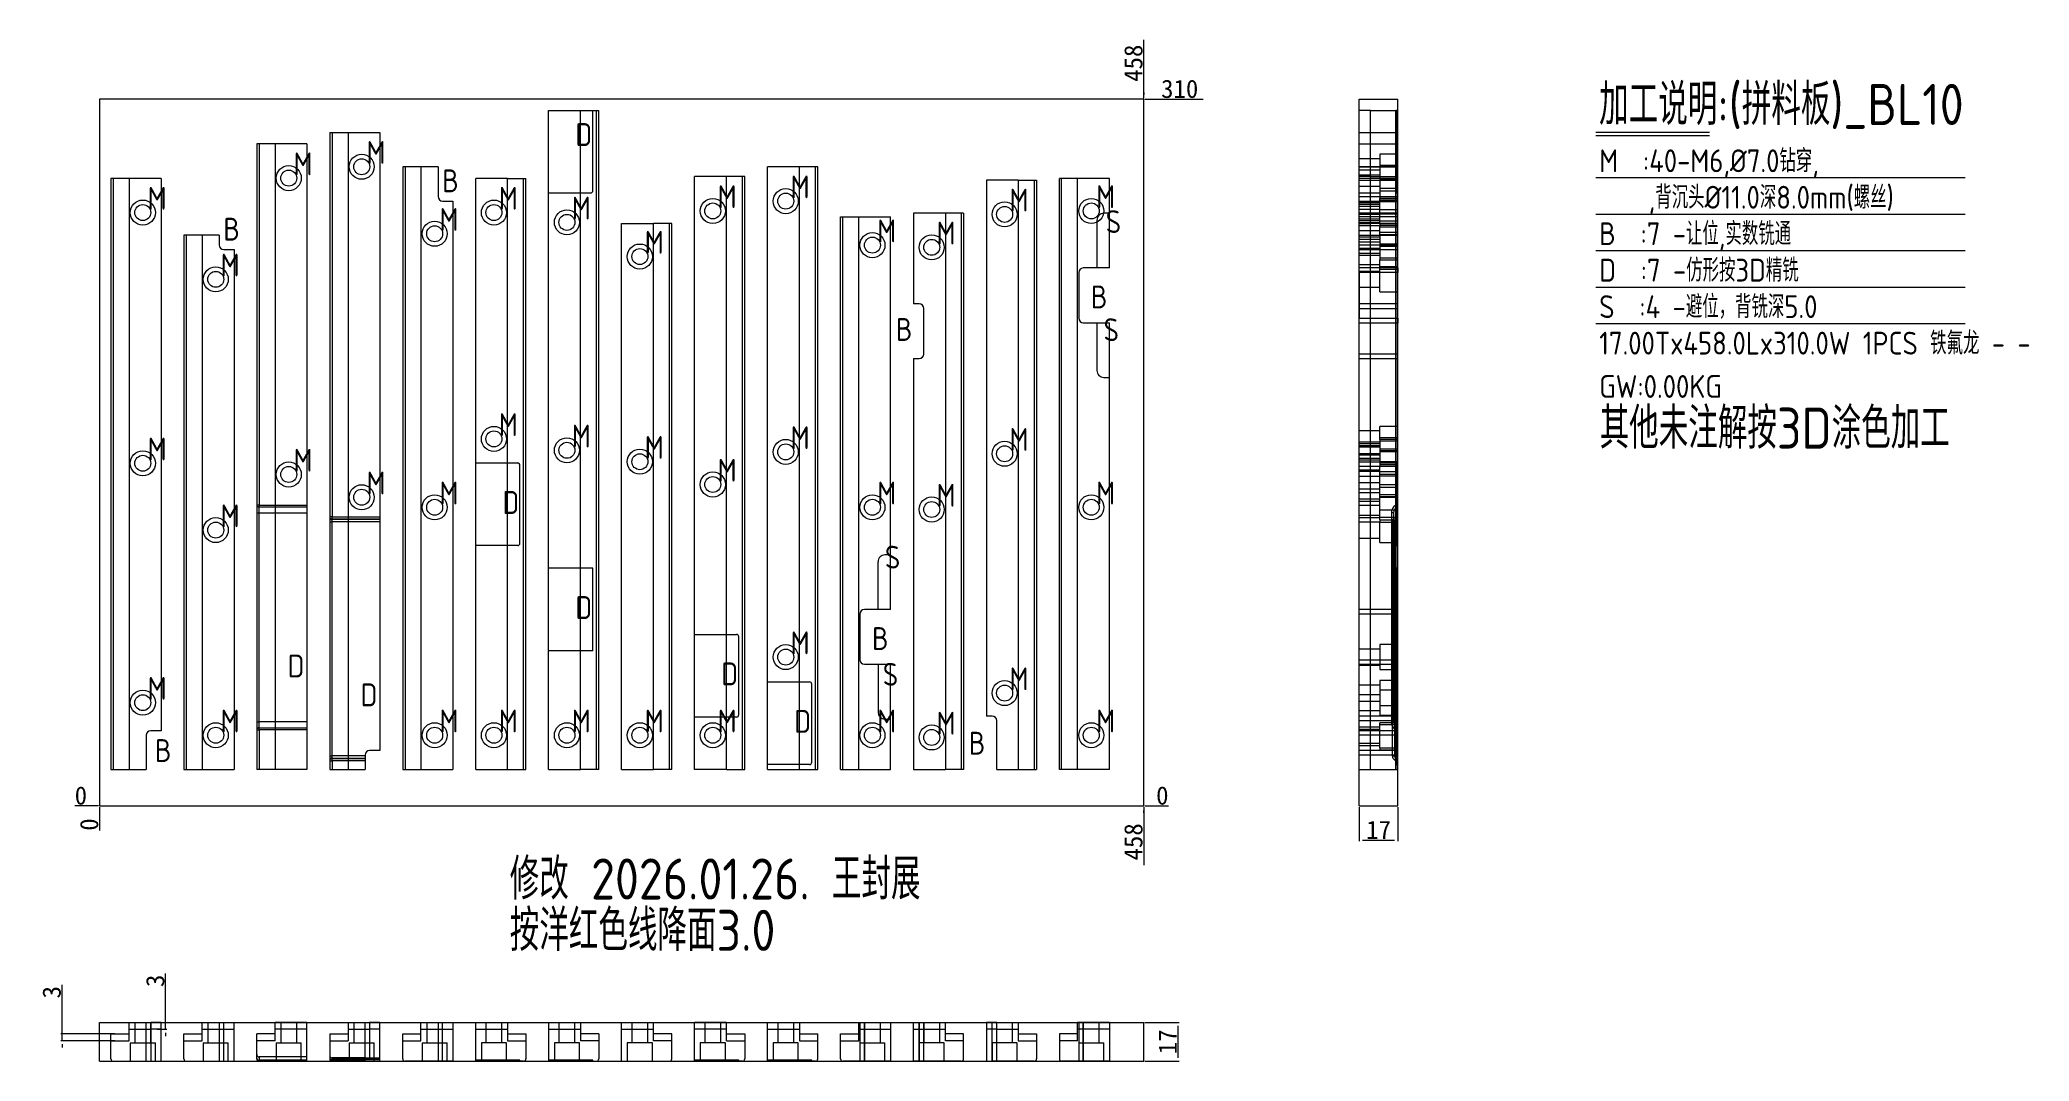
# Model space of a CAD drawing. Header units: millimetres. Extents: x 26394 to 27266, y 60581 to 61029.
import ezdxf

# ---------------------------------------------------------------- set-up
doc = ezdxf.new("R2010")
doc.units = ezdxf.units.MM
doc.linetypes.add('CENTER', pattern=[0])
doc.linetypes.add('DASHED', pattern=[0])
doc.layers.add('152', color=7, linetype='Continuous', true_color=0xffffff)
doc.layers.add('dim', color=4, linetype='Continuous')
doc.layers.add('PUNCH', color=2, linetype='Continuous')
doc.layers.add('dim_temp', color=161, linetype='Continuous', lineweight=9)
doc.styles.add('_PUG_ERP', font='txt')
doc.styles.add('gbenor', font='gbenor.shx', dxfattribs={"bigfont": 'gbcbig'})
doc.dimstyles.new('_PUG_ERP', dxfattribs={"dimtxt": 8, "dimasz": 1.5, "dimexe": 0.5, "dimexo": 0.5, "dimgap": 0.5, "dimtad": 1, "dimtxsty": '_PUG_ERP', "dimblk": 'CLOSEDBLANK', "dimcen": 0, "dimclrd": 4, "dimclre": 4, "dimclrt": 3, "dimazin": 3, "dimtfac": 1, "dimtmove": 0, "dimatfit": 3, "dimldrblk": 'CLOSEDBLANK', "dimlwd": 9, "dimlwe": 9})

msp = doc.modelspace()

# ---------------------------------------------------------------- texts
at = {"layer": 'dim', "color": 4, "lineweight": 18, "style": 'gbenor'}
for s, height, p in [('加工说明:(拼料板)_BL10', 18, (27077.683, 60991.395)), ('D', 10, (26628.671, 60982.187)), ('M', 10, (26537.074, 60974.331)), ('M', 10, (26505.074, 60969.331)), ('M  :40-M6,%%c7.0钻穿,', 10, (27077.72, 60970.681)), ('B', 10, (26570.253, 60961.896)), ('M', 10, (26723.074, 60959.231)), ('M', 10, (26441.074, 60954.231)), ('M', 10, (26595.074, 60954.231)), ('M', 10, (26627.074, 60949.931)), ('M', 10, (26691.074, 60954.931)), ('M', 10, (26819.074, 60953.431)), ('M', 10, (26857.074, 60954.931)), ('    ,背沉头%%c11.0深8.0mm(螺丝)', 10, (27077.72, 60954.681)), ('B', 10, (26474.253, 60940.676)), ('M', 10, (26569.074, 60944.931)), ('M', 10, (26761.074, 60939.931)), ('M', 10, (26787.074, 60938.97)), ('S', 10, (26861.271, 60944.017)), ('B  :7 -让位,实数铣通', 10, (27077.72, 60938.681)), ('M', 10, (26659.074, 60934.931)), ('M', 10, (26473.074, 60924.931)), ('D  :7 -仿形按3D精铣', 10, (27077.72, 60922.681)), ('B', 10, (26854.753, 60910.957)), ('S  :4 -避位，背铣深5.0', 10, (27077.72, 60906.681)), ('B', 10, (26769.219, 60896.696)), ('S', 10, (26860.33, 60896.578)), ('17.00Tx458.0Lx310.0W 1PCS 铁氟龙 - - ', 10, (27077.72, 60890.681)), ('GW:0.00KG ', 10, (27077.72, 60871.681)), ('M', 10, (26595.074, 60854.931)), ('M', 10, (26441.074, 60844.231)), ('M', 10, (26627.074, 60849.931)), ('M', 10, (26659.074, 60844.931)), ('M', 10, (26723.074, 60849.231)), ('M', 10, (26819.074, 60848.431)), ('M', 10, (26505.074, 60839.331)), ('M', 10, (26691.074, 60834.931)), ('M', 10, (26537.074, 60829.331)), ('M', 10, (26569.074, 60824.931)), ('M', 10, (26761.074, 60824.931)), ('M', 10, (26857.074, 60824.931)), ('D', 10, (26596.671, 60820.796)), ('M', 10, (26787.074, 60823.97)), ('M', 10, (26473.074, 60814.931)), ('S', 10, (26764.44, 60796.82)), ('D', 10, (26628.671, 60774.696)), ('M', 10, (26723.074, 60759.231)), ('B', 10, (26758.753, 60761.096)), ('D', 10, (26502.464, 60749.053)), ('M', 10, (26441.074, 60739.231)), ('D', 10, (26692.671, 60745.596)), ('S', 10, (26763.507, 60745.416)), ('M', 10, (26819.074, 60743.431)), ('D', 10, (26534.464, 60736.392)), ('M', 10, (26473.074, 60724.931)), ('M', 10, (26569.074, 60724.931)), ('M', 10, (26595.074, 60724.931)), ('M', 10, (26627.074, 60724.931)), ('M', 10, (26659.074, 60724.931)), ('M', 10, (26691.074, 60724.931)), ('D', 10, (26724.671, 60724.757)), ('M', 10, (26761.074, 60724.931)), ('M', 10, (26787.074, 60723.97)), ('M', 10, (26857.074, 60724.931)), ('B', 10, (26444.235, 60711.966)), ('B', 10, (26801.219, 60715.186))]:
    msp.add_text(s, height=height, dxfattribs=at).set_placement(p)
at = {"layer": 'dim', "color": 21, "lineweight": 18, "style": 'gbenor'}
msp.add_text('其他未注解按3D涂色加工', height=18, dxfattribs=at).set_placement((27077.888, 60849.395))
at = {"layer": 'dim', "color": 6, "lineweight": 18, "style": 'gbenor'}
for s, p in [('修改 2026.01.26. 王封展', (26599.866, 60651.623)), ('按洋红色线降面3.0', (26599.866, 60629.095))]:
    msp.add_text(s, height=18, dxfattribs=at).set_placement(p)

# ---------------------------------------------------------------- blocks, each defined once
blk = doc.blocks.new('*D1266')
at = {"layer": 'Defpoints', "color": 0}
for p in [(26877.94, 60597.68), (26877.94, 60580.68), (26892.94, 60580.68)]:
    blk.add_point(p, dxfattribs=at)
at = {"layer": 'dim_temp', "color": 4, "lineweight": 9}
for p, q in [((26878.44, 60597.68), (26893.44, 60597.68)), ((26892.94, 60596.18), (26892.94, 60582.18)), ((26878.44, 60580.68), (26893.44, 60580.68))]:
    blk.add_line(p, q, dxfattribs=at)
at = {"layer": 'dim_temp', "color": 3, "lineweight": 18, "insert": (26888.44, 60589.18), "char_height": 8, "attachment_point": 5, "rotation": 90, "style": '_PUG_ERP'}
blk.add_mtext('17', dxfattribs=at)
blk = doc.blocks.new('_ClosedBlank')
blk = doc.blocks.new('*D1267')
at = {"layer": 'Defpoints', "color": 0}
for p in [(26972.44, 60692.69), (26989.44, 60692.69), (26989.44, 60677.69)]:
    blk.add_point(p, dxfattribs=at)
at = {"layer": 'dim_temp', "color": 4, "lineweight": 9}
for p, q in [((26972.44, 60692.19), (26972.44, 60677.19)), ((26989.44, 60692.19), (26989.44, 60677.19)), ((26973.94, 60677.69), (26987.94, 60677.69))]:
    blk.add_line(p, q, dxfattribs=at)
at = {"layer": 'dim_temp', "color": 3, "lineweight": 18, "insert": (26980.94, 60682.19), "char_height": 8, "attachment_point": 5, "style": '_PUG_ERP'}
blk.add_mtext('17', dxfattribs=at)
blk = doc.blocks.new('*D1268')
at = {"layer": 'Defpoints', "color": 0}
for p in [(26419.94, 60692.69), (26877.94, 60692.69), (26882.94, 60692.69)]:
    blk.add_point(p, dxfattribs=at)
at = {"layer": 'dim_temp', "color": 4, "lineweight": 9}
blk.add_line((26878.44, 60692.69), (26888.77, 60692.69), dxfattribs=at)
at = {"layer": 'dim_temp', "color": 3, "lineweight": 18, "insert": (26886.1, 60697.19), "char_height": 8, "attachment_point": 5, "style": '_PUG_ERP'}
blk.add_mtext('0', dxfattribs=at)
blk = doc.blocks.new('*D1269')
at = {"layer": 'Defpoints', "color": 0}
for p in [(26877.94, 61002.69), (26882.94, 61002.69), (26419.94, 60692.69)]:
    blk.add_point(p, dxfattribs=at)
at = {"layer": 'dim_temp', "color": 4, "lineweight": 9}
blk.add_line((26878.44, 61002.69), (26904.01, 61002.69), dxfattribs=at)
at = {"layer": 'dim_temp', "color": 3, "lineweight": 18, "insert": (26893.72, 61007.19), "char_height": 8, "attachment_point": 5, "style": '_PUG_ERP'}
blk.add_mtext('310', dxfattribs=at)
blk = doc.blocks.new('*D1270')
at = {"layer": 'Defpoints', "color": 0}
for p in [(26414.94, 60692.69), (26419.94, 60692.69), (26419.94, 60692.69)]:
    blk.add_point(p, dxfattribs=at)
at = {"layer": 'dim_temp', "color": 4, "lineweight": 9}
blk.add_line((26419.44, 60692.69), (26409.1, 60692.69), dxfattribs=at)
at = {"layer": 'dim_temp', "color": 3, "lineweight": 18, "insert": (26411.77, 60697.19), "char_height": 8, "attachment_point": 5, "style": '_PUG_ERP'}
blk.add_mtext('0', dxfattribs=at)
blk = doc.blocks.new('*D1271')
at = {"layer": 'Defpoints', "color": 0}
for p in [(26419.94, 60692.69), (26877.94, 60692.69), (26877.94, 60687.69)]:
    blk.add_point(p, dxfattribs=at)
at = {"layer": 'dim_temp', "color": 4, "lineweight": 9}
for p, q in [((26877.94, 60692.19), (26877.94, 60689.69)), ((26877.94, 60689.69), (26877.94, 60690.69)), ((26877.94, 60690.69), (26877.94, 60666.62))]:
    blk.add_line(p, q, dxfattribs=at)
at = {"layer": 'dim_temp', "color": 3, "lineweight": 18, "insert": (26873.44, 60676.91), "char_height": 8, "attachment_point": 5, "rotation": 90, "style": '_PUG_ERP'}
blk.add_mtext('458', dxfattribs=at)
blk = doc.blocks.new('*D1272')
at = {"layer": 'Defpoints', "color": 0}
for p in [(26419.94, 60692.69), (26419.94, 60692.69), (26419.94, 60687.69)]:
    blk.add_point(p, dxfattribs=at)
at = {"layer": 'dim_temp', "color": 4, "lineweight": 9}
blk.add_line((26419.94, 60692.19), (26419.94, 60681.86), dxfattribs=at)
at = {"layer": 'dim_temp', "color": 3, "lineweight": 18, "insert": (26415.44, 60684.52), "char_height": 8, "attachment_point": 5, "rotation": 90, "style": '_PUG_ERP'}
blk.add_mtext('0', dxfattribs=at)
blk = doc.blocks.new('*D1273')
at = {"layer": 'Defpoints', "color": 0}
for p in [(26877.94, 61007.69), (26877.94, 61002.69), (26419.94, 60692.69)]:
    blk.add_point(p, dxfattribs=at)
at = {"layer": 'dim_temp', "color": 4, "lineweight": 9}
for p, q in [((26877.94, 61004.69), (26877.94, 61028.76)), ((26877.94, 61003.19), (26877.94, 61005.69)), ((26877.94, 61005.69), (26877.94, 61004.69))]:
    blk.add_line(p, q, dxfattribs=at)
at = {"layer": 'dim_temp', "color": 3, "lineweight": 18, "insert": (26873.44, 61018.48), "char_height": 8, "attachment_point": 5, "rotation": 90, "style": '_PUG_ERP'}
blk.add_mtext('458', dxfattribs=at)
blk = doc.blocks.new('*D1274')
at = {"layer": 'Defpoints', "color": 0}
for p in [(26444.68, 60597.68), (26444.68, 60594.68), (26448.92, 60597.68)]:
    blk.add_point(p, dxfattribs=at)
at = {"layer": 'dim_temp', "color": 4, "lineweight": 9}
for p, q in [((26448.92, 60597.68), (26448.92, 60619.12)), ((26448.92, 60599.18), (26448.92, 60600.68)), ((26445.18, 60597.68), (26449.42, 60597.68)), ((26445.18, 60594.68), (26449.42, 60594.68)), ((26448.92, 60594.68), (26448.92, 60597.68)), ((26448.92, 60593.18), (26448.92, 60591.68))]:
    blk.add_line(p, q, dxfattribs=at)
at = {"layer": 'dim_temp', "color": 3, "lineweight": 18, "insert": (26444.42, 60615.95), "char_height": 8, "attachment_point": 5, "rotation": 90, "style": '_PUG_ERP'}
blk.add_mtext('3', dxfattribs=at)
blk = doc.blocks.new('*D1275')
at = {"layer": 'Defpoints', "color": 0}
for p in [(26403.5, 60592.68), (26427.12, 60592.68), (26427.12, 60589.68)]:
    blk.add_point(p, dxfattribs=at)
at = {"layer": 'dim_temp', "color": 4, "lineweight": 9}
for p, q in [((26403.5, 60592.68), (26403.5, 60614.12)), ((26426.62, 60592.68), (26403, 60592.68)), ((26403.5, 60594.18), (26403.5, 60595.68)), ((26403.5, 60589.68), (26403.5, 60592.68)), ((26426.62, 60589.68), (26403, 60589.68)), ((26403.5, 60588.18), (26403.5, 60586.68))]:
    blk.add_line(p, q, dxfattribs=at)
at = {"layer": 'dim_temp', "color": 3, "lineweight": 18, "insert": (26399, 60610.95), "char_height": 8, "attachment_point": 5, "rotation": 90, "style": '_PUG_ERP'}
blk.add_mtext('3', dxfattribs=at)

# ---------------------------------------------------------------- dimensions: what is measured, and where the dimension line sits
at = {"layer": 'dim_temp', "lineweight": 18}
for feature_location, offset, dtype, origin, picture, middle in [((26877.938, 61002.691), (0, 5), 1, (26419.938, 60692.691), '*D1273', (26873.438, 61018.476)), ((26877.938, 61002.691), (5, 0), 0, (26419.938, 60692.691), '*D1269', (26893.724, 61007.191)), ((26419.93830064, 60692.690720049), (-5, 0), 0, (26419.93830064, 60692.690720049), '*D1270', (26411.771633974, 60697.190720049)), ((26877.93830164, 60692.690720049), (5, 0), 0, (26419.93830064, 60692.690720049), '*D1268', (26886.104968307, 60697.190720049)), ((26419.93830064, 60692.690720049), (0, -5), 1, (26419.93830064, 60692.690720049), '*D1272', (26415.43830064, 60684.524053383)), ((26877.938, 60692.691), (0, -5), 1, (26419.938, 60692.691), '*D1271', (26873.438, 60676.905))]:
    dim = msp.add_ordinate_dim(feature_location=feature_location, offset=offset, dtype=dtype, origin=origin, dimstyle='_PUG_ERP', dxfattribs=at)
    dim.commit()
    dim.dimension.update_dxf_attribs({"geometry": picture, "text_midpoint": middle})
dim = msp.add_linear_dim(base=(26989.438, 60677.691), p1=(26972.438, 60692.691), p2=(26989.438, 60692.691), dimstyle='_PUG_ERP', dxfattribs=at)
dim.commit()
dim.dimension.update_dxf_attribs({"geometry": '*D1267', "text_midpoint": (26980.938, 60682.191)})
for base, p1, p2, picture, middle in [((26448.916, 60597.681), (26444.683, 60594.681), (26444.683, 60597.681), '*D1274', (26448.916, 60615.954)), ((26403.498, 60592.681), (26427.123, 60589.681), (26427.123, 60592.681), '*D1275', (26403.498, 60610.954))]:
    dim = msp.add_linear_dim(base=base, p1=p1, p2=p2, angle=90, dimstyle='_PUG_ERP', dxfattribs=at)
    dim.commit()
    dim.dimension.update_dxf_attribs({"geometry": picture, "text_midpoint": middle, "dimtype": 160})
dim = msp.add_linear_dim(base=(26892.938, 60580.681), p1=(26877.938, 60597.681), p2=(26877.938, 60580.681), angle=90, dimstyle='_PUG_ERP', dxfattribs=at)
dim.commit()
dim.dimension.update_dxf_attribs({"geometry": '*D1266', "text_midpoint": (26888.438, 60589.181)})

# ---------------------------------------------------------------- linework, layer by layer
at = {"layer": '152', "color": 3, "linetype": 'CENTER', "lineweight": 18, "ltscale": 0.267932}
for p, q in [((26766.938, 60802.791), (26764.427, 60802.791)), ((26761.427, 60778.791), (26761.427, 60799.791)), ((26761.427, 60754.791), (26761.427, 60733.791)), ((26764.427, 60730.791), (26766.938, 60730.791))]:
    msp.add_line(p, q, dxfattribs=at)
for points in [[(26862.938, 60952.652), (26860.427, 60952.652, 0.4142136), (26857.427, 60949.652), (26857.427, 60928.652)], [(26857.427, 60904.652), (26857.427, 60883.652, 0.4142136), (26860.427, 60880.652), (26862.938, 60880.652)]]:
    msp.add_lwpolyline(points, format="xyb", dxfattribs=at)
for centre, start, end in [((26764.427, 60799.791), 89.999998, 180), ((26764.427, 60733.791), 180, 269.999998)]:
    msp.add_arc(centre, 3, start, end, dxfattribs=at)
at = {"layer": 'dim', "color": 252, "linetype": 'DASHED', "lineweight": 18, "ltscale": 0.720609}
for p, q in [((26972.438, 61002.691), (26989.438, 61002.691)), ((26972.438, 60692.691), (26972.438, 61002.691)), ((26989.438, 60692.691), (26989.438, 61002.691)), ((26972.438, 60692.691), (26989.438, 60692.691)), ((26419.938, 60597.681), (26877.938, 60597.681)), ((26419.938, 60580.681), (26419.938, 60597.681)), ((26877.938, 60580.681), (26877.938, 60597.681)), ((26419.938, 60580.681), (26877.938, 60580.681))]:
    msp.add_line(p, q, dxfattribs=at)
at = {"layer": 'dim', "color": 8, "linetype": 'Continuous', "lineweight": 18}
for p, q in [((27076.22, 60988.289), (27126.116, 60988.289)), ((27076.22, 60986.789), (27126.116, 60986.789)), ((27076.22, 60968.289), (27238.22, 60968.289)), ((27076.22, 60952.289), (27238.22, 60952.289)), ((27076.22, 60936.289), (27238.22, 60936.289)), ((27076.22, 60920.289), (27238.22, 60920.289)), ((27076.22, 60904.289), (27238.22, 60904.289))]:
    msp.add_line(p, q, dxfattribs=at)
at = {"layer": 'dim', "color": 252, "linetype": 'CENTER', "lineweight": 18}
msp.add_lwpolyline([(26419.938, 60692.691), (26877.938, 60692.691), (26877.938, 61002.691), (26419.938, 61002.691)], close=True, dxfattribs=at)
at = {"layer": 'PUNCH', "color": 56, "linetype": 'Continuous', "lineweight": 18}
for p, q in [((26616.938, 60708.671), (26616.938, 60997.691)), ((26616.938, 60997.691), (26630.938, 60997.691)), ((26630.938, 60997.691), (26638.938, 60997.691)), ((26630.938, 60708.671), (26630.938, 60997.691)), ((26638.938, 60708.671), (26638.938, 60997.691)), ((26977.438, 60997.691), (26972.438, 60997.691)), ((26972.438, 60972.971), (26972.438, 60997.691)), ((26977.438, 60997.691), (26988.438, 60997.691)), ((26977.438, 60972.971), (26977.438, 60997.691)), ((26989.438, 60997.691), (26988.438, 60997.691)), ((26989.438, 60972.971), (26989.438, 60997.691)), ((26520.938, 60988.071), (26528.938, 60988.071)), ((26520.938, 60988.071), (26520.938, 60708.671)), ((26528.938, 60988.071), (26542.938, 60988.071)), ((26528.938, 60988.071), (26528.938, 60708.671)), ((26542.938, 60988.071), (26542.938, 60716.971)), ((26496.938, 60983.071), (26488.938, 60983.071)), ((26488.938, 60983.071), (26488.938, 60708.671)), ((26496.938, 60983.071), (26496.938, 60708.671)), ((26510.938, 60983.071), (26496.938, 60983.071)), ((26510.938, 60983.071), (26510.938, 60708.671)), ((26432.938, 60967.971), (26424.938, 60967.971)), ((26424.938, 60967.971), (26424.938, 60708.671)), ((26432.938, 60967.971), (26432.938, 60708.671)), ((26446.938, 60967.971), (26432.938, 60967.971)), ((26446.938, 60967.971), (26446.938, 60725.652)), ((26560.938, 60972.991), (26552.938, 60972.991)), ((26552.938, 60972.991), (26552.938, 60708.671)), ((26568.427, 60972.991), (26560.938, 60972.991)), ((26560.938, 60972.991), (26560.938, 60708.671)), ((26568.427, 60972.991), (26568.427, 60959.991)), ((26598.938, 60967.971), (26584.938, 60967.971)), ((26584.938, 60708.671), (26584.938, 60967.971)), ((26598.938, 60967.971), (26606.938, 60967.971)), ((26598.938, 60708.671), (26598.938, 60967.971)), ((26606.938, 60708.671), (26606.938, 60967.971)), ((26694.938, 60968.81), (26680.938, 60968.81)), ((26680.938, 60708.671), (26680.938, 60968.81)), ((26702.938, 60968.81), (26694.938, 60968.81)), ((26694.938, 60708.671), (26694.938, 60968.81)), ((26702.938, 60708.671), (26702.938, 60968.81)), ((26712.938, 60708.671), (26712.938, 60972.971)), ((26726.938, 60972.971), (26712.938, 60972.971)), ((26734.938, 60972.971), (26726.938, 60972.971)), ((26726.938, 60708.671), (26726.938, 60972.971)), ((26734.938, 60708.671), (26734.938, 60972.971)), ((26808.938, 60967.171), (26808.938, 60732.091)), ((26822.938, 60967.171), (26808.938, 60967.171)), ((26822.938, 60967.171), (26830.938, 60967.171)), ((26822.938, 60967.171), (26822.938, 60708.671)), ((26830.938, 60967.171), (26830.938, 60708.671)), ((26848.938, 60967.971), (26840.938, 60967.971)), ((26840.938, 60708.671), (26840.938, 60967.971)), ((26848.938, 60708.671), (26848.938, 60967.971)), ((26862.938, 60967.971), (26848.938, 60967.971)), ((26862.938, 60928.652), (26862.938, 60967.971)), ((26977.438, 60972.971), (26972.438, 60972.971)), ((26972.438, 60967.97), (26972.438, 60972.971)), ((26989.438, 60967.971), (26972.438, 60967.971)), ((26972.438, 60928.652), (26972.438, 60967.971)), ((26988.438, 60972.971), (26977.438, 60972.971)), ((26977.438, 60967.97), (26977.438, 60972.971)), ((26989.438, 60972.971), (26988.438, 60972.971)), ((26989.438, 60967.97), (26989.438, 60972.971)), ((26989.438, 60928.652), (26989.438, 60967.971)), ((26574.938, 60957.991), (26574.938, 60708.671)), ((26744.938, 60951.11), (26752.938, 60951.11)), ((26744.938, 60708.671), (26744.938, 60951.11)), ((26752.938, 60951.11), (26766.938, 60951.11)), ((26752.938, 60708.671), (26752.938, 60951.11)), ((26766.938, 60778.791), (26766.938, 60951.11)), ((26790.938, 60952.71), (26776.938, 60952.71)), ((26776.938, 60952.71), (26776.938, 60912.891)), ((26798.938, 60952.71), (26790.938, 60952.71)), ((26790.938, 60952.71), (26790.938, 60708.671)), ((26798.938, 60952.71), (26798.938, 60708.671)), ((26464.938, 60943.091), (26456.938, 60943.091)), ((26456.938, 60943.091), (26456.938, 60708.671)), ((26464.938, 60943.091), (26464.938, 60708.671)), ((26472.427, 60943.091), (26464.938, 60943.091)), ((26472.427, 60943.091), (26472.427, 60938.771)), ((26648.938, 60708.671), (26648.938, 60948.152)), ((26648.938, 60948.152), (26662.938, 60948.152)), ((26670.938, 60948.152), (26662.938, 60948.152)), ((26662.938, 60708.671), (26662.938, 60948.152)), ((26670.938, 60708.671), (26670.938, 60948.152)), ((26478.938, 60936.771), (26478.938, 60708.671)), ((26849.427, 60926.652), (26849.427, 60906.652)), ((26972.438, 60926.652), (26972.438, 60928.652)), ((26972.438, 60926.652), (26972.438, 60906.652)), ((26989.438, 60928.652), (26989.438, 60926.652)), ((26989.438, 60906.652), (26989.438, 60926.652)), ((26779.449, 60912.891), (26776.938, 60912.891)), ((26972.438, 60904.652), (26972.438, 60906.652)), ((26989.438, 60906.652), (26989.438, 60904.652)), ((26851.427, 60904.652), (26862.938, 60904.652)), ((26862.938, 60708.671), (26862.938, 60904.652)), ((26972.438, 60904.652), (26989.438, 60904.652)), ((26972.438, 60708.671), (26972.438, 60904.652)), ((26989.438, 60708.671), (26989.438, 60904.652)), ((26776.938, 60888.891), (26776.938, 60708.671)), ((26776.938, 60888.891), (26779.449, 60888.891)), ((26753.427, 60776.791), (26753.427, 60756.791)), ((26755.427, 60754.791), (26766.938, 60754.791)), ((26766.938, 60708.671), (26766.938, 60754.791)), ((26811.449, 60732.091), (26808.938, 60732.091)), ((26446.938, 60725.652), (26442.427, 60725.652)), ((26536.427, 60714.971), (26536.427, 60708.671)), ((26542.938, 60716.971), (26538.427, 60716.971)), ((26424.938, 60708.671), (26432.938, 60708.671)), ((26432.938, 60708.671), (26440.427, 60708.671)), ((26456.938, 60708.671), (26464.938, 60708.671)), ((26464.938, 60708.671), (26478.938, 60708.671)), ((26496.938, 60708.671), (26488.938, 60708.671)), ((26510.938, 60708.671), (26496.938, 60708.671)), ((26520.938, 60708.671), (26528.938, 60708.671)), ((26528.938, 60708.671), (26536.427, 60708.671)), ((26552.938, 60708.671), (26560.938, 60708.671)), ((26560.938, 60708.671), (26574.938, 60708.671)), ((26584.938, 60708.671), (26598.938, 60708.671)), ((26598.938, 60708.671), (26606.938, 60708.671)), ((26616.938, 60708.671), (26630.938, 60708.671)), ((26638.938, 60708.671), (26630.938, 60708.671)), ((26648.938, 60708.671), (26662.938, 60708.671)), ((26670.938, 60708.671), (26662.938, 60708.671)), ((26694.938, 60708.671), (26680.938, 60708.671)), ((26694.938, 60708.671), (26702.938, 60708.671)), ((26712.938, 60708.671), (26726.938, 60708.671)), ((26726.938, 60708.671), (26734.938, 60708.671)), ((26744.938, 60708.671), (26752.938, 60708.671)), ((26752.938, 60708.671), (26766.938, 60708.671)), ((26776.938, 60708.671), (26790.938, 60708.671)), ((26798.938, 60708.671), (26790.938, 60708.671)), ((26813.449, 60708.671), (26822.938, 60708.671)), ((26822.938, 60708.671), (26830.938, 60708.671)), ((26848.938, 60708.671), (26840.938, 60708.671)), ((26862.938, 60708.671), (26848.938, 60708.671)), ((26972.438, 60708.671), (26989.438, 60708.671)), ((26424.938, 60592.681), (26432.938, 60592.681)), ((26424.938, 60581.681), (26424.938, 60592.681)), ((26432.938, 60592.681), (26432.938, 60597.681)), ((26432.938, 60597.681), (26440.427, 60597.681)), ((26440.427, 60597.681), (26442.427, 60597.681)), ((26446.938, 60597.681), (26442.427, 60597.681)), ((26446.938, 60580.681), (26446.938, 60597.681)), ((26456.938, 60592.681), (26464.938, 60592.681)), ((26456.938, 60581.681), (26456.938, 60592.681)), ((26464.938, 60597.681), (26478.938, 60597.681)), ((26464.938, 60592.681), (26464.938, 60597.681)), ((26478.938, 60580.681), (26478.938, 60597.681)), ((26488.938, 60581.681), (26488.938, 60592.681)), ((26496.938, 60592.681), (26488.938, 60592.681)), ((26510.938, 60597.681), (26496.938, 60597.681)), ((26496.938, 60592.681), (26496.938, 60597.681)), ((26510.938, 60580.681), (26510.938, 60597.681)), ((26520.938, 60592.681), (26520.938, 60581.681)), ((26520.938, 60592.681), (26528.938, 60592.681)), ((26528.938, 60597.681), (26536.427, 60597.681)), ((26528.938, 60597.681), (26528.938, 60592.681)), ((26536.427, 60597.681), (26538.427, 60597.681)), ((26536.427, 60580.681), (26536.427, 60597.681)), ((26542.938, 60597.681), (26538.427, 60597.681)), ((26542.938, 60582.181), (26542.938, 60597.681)), ((26552.938, 60592.681), (26560.938, 60592.681)), ((26552.938, 60581.681), (26552.938, 60592.681)), ((26560.938, 60592.681), (26560.938, 60597.681)), ((26560.938, 60597.681), (26574.938, 60597.681)), ((26574.938, 60597.681), (26574.938, 60580.681)), ((26584.938, 60597.681), (26598.938, 60597.681)), ((26584.938, 60580.681), (26584.938, 60597.681)), ((26598.938, 60597.681), (26598.938, 60592.681)), ((26598.938, 60592.681), (26606.938, 60592.681)), ((26606.938, 60592.681), (26606.938, 60581.681)), ((26616.938, 60597.681), (26630.938, 60597.681)), ((26616.938, 60597.681), (26616.938, 60580.681)), ((26630.938, 60597.681), (26630.938, 60592.681)), ((26638.938, 60592.681), (26630.938, 60592.681)), ((26638.938, 60592.681), (26638.938, 60581.681)), ((26648.938, 60597.681), (26662.938, 60597.681)), ((26648.938, 60580.681), (26648.938, 60597.681)), ((26662.938, 60592.681), (26662.938, 60597.681)), ((26670.938, 60592.681), (26662.938, 60592.681)), ((26670.938, 60581.681), (26670.938, 60592.681)), ((26694.938, 60597.681), (26680.938, 60597.681)), ((26680.938, 60580.681), (26680.938, 60597.681)), ((26694.938, 60592.681), (26694.938, 60597.681)), ((26694.938, 60592.681), (26702.938, 60592.681)), ((26702.938, 60592.681), (26702.938, 60581.681)), ((26712.938, 60597.681), (26726.938, 60597.681)), ((26712.938, 60580.681), (26712.938, 60597.681)), ((26726.938, 60597.681), (26726.938, 60592.681)), ((26726.938, 60592.681), (26734.938, 60592.681)), ((26734.938, 60581.681), (26734.938, 60592.681)), ((26744.938, 60592.681), (26752.938, 60592.681)), ((26744.938, 60581.681), (26744.938, 60592.681)), ((26752.938, 60592.681), (26752.938, 60597.681)), ((26752.938, 60597.681), (26766.938, 60597.681)), ((26766.938, 60597.681), (26766.938, 60580.681)), ((26776.938, 60580.681), (26776.938, 60597.681)), ((26776.938, 60597.681), (26790.938, 60597.681)), ((26790.938, 60592.681), (26790.938, 60597.681)), ((26798.938, 60592.681), (26790.938, 60592.681)), ((26798.938, 60581.681), (26798.938, 60592.681)), ((26811.449, 60597.681), (26808.938, 60597.681)), ((26808.938, 60597.681), (26808.938, 60580.681)), ((26813.449, 60597.681), (26811.449, 60597.681)), ((26813.449, 60597.681), (26822.938, 60597.681)), ((26822.938, 60597.681), (26822.938, 60592.681)), ((26822.938, 60592.681), (26830.938, 60592.681)), ((26830.938, 60592.681), (26830.938, 60581.681)), ((26848.938, 60592.681), (26840.938, 60592.681)), ((26840.938, 60592.681), (26840.938, 60581.681)), ((26862.938, 60597.681), (26848.938, 60597.681)), ((26848.938, 60592.681), (26848.938, 60597.681)), ((26862.938, 60597.681), (26862.938, 60580.681)), ((26542.938, 60581.581), (26542.938, 60582.181)), ((26425.938, 60580.681), (26440.427, 60580.681)), ((26440.427, 60580.681), (26442.427, 60580.681)), ((26442.427, 60580.681), (26446.938, 60580.681)), ((26457.938, 60580.681), (26478.938, 60580.681)), ((26510.938, 60580.681), (26489.938, 60580.681)), ((26536.427, 60580.681), (26521.938, 60580.681)), ((26536.427, 60580.681), (26542.938, 60580.681)), ((26542.938, 60581.281), (26542.938, 60581.581)), ((26542.938, 60580.681), (26542.938, 60581.281)), ((26574.938, 60580.681), (26553.938, 60580.681)), ((26605.938, 60580.681), (26584.938, 60580.681)), ((26616.938, 60580.681), (26637.938, 60580.681)), ((26648.938, 60580.681), (26669.938, 60580.681)), ((26701.938, 60580.681), (26680.938, 60580.681)), ((26733.938, 60580.681), (26712.938, 60580.681)), ((26766.938, 60580.681), (26745.938, 60580.681)), ((26797.938, 60580.681), (26776.938, 60580.681)), ((26808.938, 60580.681), (26811.449, 60580.681)), ((26813.449, 60580.681), (26811.449, 60580.681)), ((26829.938, 60580.681), (26813.449, 60580.681)), ((26862.938, 60580.681), (26841.938, 60580.681))]:
    msp.add_line(p, q, dxfattribs=at)
at = {"layer": 'PUNCH', "color": 2, "linetype": 'DASHED', "lineweight": 13, "ltscale": 0.720609}
for p, q in [((26636.353, 60962.573), (26636.353, 60997.691)), ((26988.938, 60962.573), (26988.938, 60997.691)), ((26616.938, 60961.573), (26635.353, 60961.573)), ((26988.938, 60961.573), (26988.938, 60962.573)), ((26584.938, 60843.109), (26603.353, 60843.109)), ((26604.353, 60807.873), (26604.353, 60842.109)), ((26988.938, 60843.109), (26988.938, 60842.109)), ((26988.938, 60807.873), (26988.938, 60842.109)), ((26987.538, 60821.243), (26987.538, 60729.499)), ((26987.938, 60817.279), (26987.938, 60716.971)), ((26603.353, 60806.873), (26584.938, 60806.873)), ((26988.938, 60806.873), (26988.938, 60807.873)), ((26636.353, 60797.009), (26616.938, 60797.009)), ((26636.353, 60760.773), (26636.353, 60797.009)), ((26988.938, 60767.909), (26988.938, 60797.009)), ((26680.938, 60767.909), (26699.353, 60767.909)), ((26700.353, 60732.673), (26700.353, 60766.909)), ((26988.938, 60767.909), (26988.938, 60766.909)), ((26988.938, 60747.071), (26988.938, 60766.909)), ((26636.353, 60760.773), (26616.938, 60760.773)), ((26712.938, 60747.07), (26731.353, 60747.07)), ((26732.353, 60711.834), (26732.353, 60746.07)), ((26988.938, 60747.07), (26988.938, 60746.07)), ((26988.938, 60711.834), (26988.938, 60746.07)), ((26699.353, 60731.673), (26680.938, 60731.673)), ((26987.938, 60716.971), (26987.938, 60714.971)), ((26987.938, 60714.971), (26987.938, 60714.664)), ((26731.353, 60710.834), (26712.938, 60710.834)), ((26988.938, 60710.834), (26988.938, 60711.834)), ((26510.938, 60582.581), (26489.938, 60582.581)), ((26522.202, 60582.181), (26521.938, 60582.181)), ((26536.427, 60582.181), (26522.202, 60582.181)), ((26603.353, 60581.181), (26584.938, 60581.181)), ((26604.353, 60581.181), (26603.353, 60581.181)), ((26636.353, 60581.181), (26616.938, 60581.181)), ((26699.353, 60581.181), (26680.938, 60581.181)), ((26700.353, 60581.181), (26699.353, 60581.181)), ((26731.353, 60581.181), (26712.938, 60581.181)), ((26732.353, 60581.181), (26731.353, 60581.181))]:
    msp.add_line(p, q, dxfattribs=at)
at = {"layer": 'PUNCH', "color": 155, "linetype": 'DASHED', "lineweight": 13, "ltscale": 0.720609}
for p, q in [((26637.938, 60708.671), (26637.938, 60997.691)), ((26521.938, 60988.071), (26521.938, 60819.53)), ((26988.438, 60988.071), (26988.438, 60819.53)), ((26489.938, 60983.071), (26489.938, 60824.648)), ((26988.438, 60983.071), (26988.438, 60824.648)), ((26425.938, 60967.971), (26425.938, 60708.671)), ((26553.938, 60972.991), (26553.938, 60708.671)), ((26605.938, 60708.671), (26605.938, 60967.971)), ((26701.938, 60708.671), (26701.938, 60968.81)), ((26733.938, 60708.671), (26733.938, 60972.971)), ((26829.938, 60967.171), (26829.938, 60708.671)), ((26841.938, 60708.671), (26841.938, 60967.971)), ((26988.438, 60972.991), (26988.438, 60708.671)), ((26988.438, 60708.671), (26988.438, 60972.971)), ((26988.438, 60708.671), (26988.438, 60968.81)), ((26988.438, 60708.671), (26988.438, 60967.971)), ((26988.438, 60708.671), (26988.438, 60967.971)), ((26988.438, 60967.971), (26988.438, 60708.671)), ((26988.438, 60708.671), (26988.438, 60967.97)), ((26988.438, 60967.171), (26988.438, 60708.671)), ((26972.438, 60959.991), (26989.438, 60959.991)), ((26989.438, 60962.573), (26988.938, 60962.573)), ((26745.938, 60708.671), (26745.938, 60951.11)), ((26797.938, 60952.71), (26797.938, 60708.671)), ((26988.438, 60952.71), (26988.438, 60708.671)), ((26988.438, 60708.671), (26988.438, 60951.11)), ((26457.938, 60943.091), (26457.938, 60708.671)), ((26669.938, 60708.671), (26669.938, 60948.152)), ((26988.438, 60708.671), (26988.438, 60948.152)), ((26988.438, 60943.091), (26988.438, 60708.671)), ((26972.438, 60938.771), (26989.438, 60938.771)), ((26972.438, 60910.891), (26989.438, 60910.891)), ((26989.438, 60890.891), (26972.438, 60890.891)), ((26988.938, 60842.109), (26989.438, 60842.109)), ((26489.938, 60824.648), (26488.938, 60824.648)), ((26488.938, 60821.243), (26489.938, 60821.243)), ((26489.938, 60824.648), (26492.066, 60824.648)), ((26489.938, 60823.797), (26489.938, 60824.648)), ((26510.938, 60823.797), (26489.938, 60823.797)), ((26489.938, 60821.243), (26489.938, 60823.797)), ((26489.938, 60821.243), (26510.938, 60821.243)), ((26489.938, 60729.499), (26489.938, 60821.243)), ((26492.066, 60824.648), (26510.938, 60824.648)), ((26521.938, 60819.53), (26520.938, 60819.53)), ((26521.938, 60819.53), (26522.029, 60819.53)), ((26521.938, 60818.491), (26521.938, 60819.53)), ((26542.938, 60818.491), (26521.938, 60818.491)), ((26521.938, 60818.318), (26521.938, 60818.491)), ((26542.938, 60818.318), (26521.938, 60818.318)), ((26521.938, 60817.279), (26521.938, 60818.318)), ((26522.029, 60819.53), (26542.938, 60819.53)), ((26987.538, 60821.243), (26986.538, 60821.243)), ((26986.538, 60821.243), (26986.538, 60729.499)), ((26988.338, 60819.357), (26988.038, 60819.184)), ((26988.038, 60819.184), (26988.538, 60818.318)), ((26988.338, 60819.357), (26988.838, 60818.491)), ((26989.438, 60824.648), (26988.438, 60824.648)), ((26988.963, 60823.797), (26988.438, 60824.648)), ((26989.438, 60819.53), (26988.438, 60819.53)), ((26520.938, 60817.279), (26521.938, 60817.279)), ((26542.938, 60817.279), (26521.938, 60817.279)), ((26521.938, 60714.664), (26521.938, 60817.279)), ((26986.938, 60817.279), (26986.938, 60714.664)), ((26987.938, 60817.279), (26986.938, 60817.279)), ((26989.438, 60807.873), (26988.938, 60807.873)), ((26989.438, 60776.791), (26972.438, 60776.791)), ((26988.938, 60766.909), (26989.438, 60766.909)), ((26972.438, 60756.791), (26989.438, 60756.791)), ((26988.938, 60746.07), (26989.438, 60746.07)), ((26989.438, 60732.673), (26988.938, 60732.673)), ((26488.938, 60729.499), (26489.938, 60729.499)), ((26488.938, 60726.095), (26489.938, 60726.095)), ((26510.938, 60729.499), (26489.938, 60729.499)), ((26489.938, 60726.946), (26489.938, 60729.499)), ((26489.938, 60726.946), (26510.938, 60726.946)), ((26489.938, 60726.095), (26489.938, 60726.946)), ((26492.096, 60726.095), (26489.938, 60726.095)), ((26489.938, 60726.095), (26489.938, 60708.671)), ((26510.938, 60726.095), (26492.096, 60726.095)), ((26972.438, 60730.091), (26989.438, 60730.091)), ((26989.438, 60723.652), (26972.438, 60723.652)), ((26986.538, 60729.499), (26987.538, 60729.499)), ((26988.963, 60726.946), (26988.438, 60726.095)), ((26988.438, 60726.095), (26988.438, 60708.671)), ((26988.438, 60726.095), (26989.438, 60726.095)), ((26520.938, 60714.664), (26521.938, 60714.664)), ((26522.202, 60714.664), (26521.938, 60714.664)), ((26521.938, 60713.625), (26521.938, 60714.664)), ((26521.938, 60713.625), (26536.427, 60713.625)), ((26521.938, 60713.452), (26521.938, 60713.625)), ((26521.938, 60713.452), (26536.427, 60713.452)), ((26521.938, 60712.413), (26521.938, 60713.452)), ((26536.427, 60714.664), (26522.202, 60714.664)), ((26987.938, 60714.971), (26972.438, 60714.971)), ((26986.938, 60714.664), (26987.938, 60714.664)), ((26988.038, 60712.759), (26988.538, 60713.625)), ((26988.338, 60712.586), (26988.838, 60713.452)), ((26520.938, 60712.413), (26521.938, 60712.413)), ((26522.029, 60712.413), (26521.938, 60712.413)), ((26521.938, 60712.413), (26521.938, 60708.671)), ((26536.427, 60712.413), (26522.029, 60712.413)), ((26988.038, 60712.759), (26988.338, 60712.586)), ((26988.438, 60712.413), (26988.438, 60708.671)), ((26988.438, 60712.413), (26989.438, 60712.413)), ((26989.438, 60711.834), (26988.938, 60711.834)), ((26474.427, 60580.681), (26474.427, 60597.681)), ((26570.427, 60580.681), (26570.427, 60597.681)), ((26755.427, 60597.681), (26755.427, 60580.681)), ((26755.427, 60580.681), (26755.427, 60597.681)), ((26779.449, 60580.681), (26779.449, 60597.681)), ((26779.449, 60597.681), (26779.449, 60580.681)), ((26851.427, 60597.681), (26851.427, 60580.681)), ((26851.427, 60580.681), (26851.427, 60597.681)), ((26489.938, 60582.581), (26489.938, 60581.156)), ((26489.938, 60582.581), (26489.938, 60581.156)), ((26521.938, 60582.181), (26521.938, 60581.581)), ((26521.938, 60582.181), (26521.938, 60581.581)), ((26489.938, 60581.156), (26489.938, 60580.681)), ((26510.938, 60581.156), (26489.938, 60581.156)), ((26489.938, 60580.681), (26489.938, 60581.156)), ((26489.938, 60581.156), (26510.938, 60581.156)), ((26521.938, 60581.581), (26521.938, 60581.281)), ((26536.427, 60581.581), (26521.938, 60581.581)), ((26521.938, 60581.581), (26536.427, 60581.581)), ((26521.938, 60581.281), (26521.938, 60581.581)), ((26521.938, 60581.281), (26521.938, 60580.681)), ((26536.427, 60581.281), (26521.938, 60581.281)), ((26521.938, 60581.281), (26536.427, 60581.281)), ((26521.938, 60580.681), (26521.938, 60581.281)), ((26603.353, 60580.681), (26603.353, 60581.181)), ((26603.353, 60581.181), (26603.353, 60580.681)), ((26635.353, 60581.181), (26635.353, 60580.681)), ((26699.353, 60580.681), (26699.353, 60581.181)), ((26699.353, 60581.181), (26699.353, 60580.681)), ((26731.353, 60580.681), (26731.353, 60581.181)), ((26731.353, 60581.181), (26731.353, 60580.681))]:
    msp.add_line(p, q, dxfattribs=at)
at = {"layer": 'PUNCH', "color": 155, "linetype": 'Continuous', "lineweight": 18}
for p, q in [((26988.438, 60972.971), (26988.438, 60997.691)), ((26988.438, 60967.97), (26988.438, 60972.971)), ((26989.438, 60926.652), (26972.438, 60926.652)), ((26972.438, 60906.652), (26989.438, 60906.652)), ((26442.427, 60597.681), (26442.427, 60580.681)), ((26538.427, 60597.681), (26538.427, 60582.181)), ((26811.449, 60580.681), (26811.449, 60597.681)), ((26542.938, 60581.581), (26536.427, 60581.581)), ((26542.938, 60581.281), (26536.427, 60581.281))]:
    msp.add_line(p, q, dxfattribs=at)
at = {"layer": 'PUNCH', "color": 56, "linetype": 'DASHED', "lineweight": 13, "ltscale": 0.720609}
for p, q in [((26972.438, 60988.071), (26989.438, 60988.071)), ((26972.438, 60983.071), (26989.438, 60983.071)), ((26972.438, 60972.991), (26989.438, 60972.991)), ((26977.438, 60968.81), (26972.438, 60968.81)), ((26972.438, 60967.171), (26977.438, 60967.171)), ((26977.438, 60968.81), (26988.438, 60968.81)), ((26977.438, 60708.671), (26977.438, 60967.971)), ((26977.438, 60967.171), (26988.438, 60967.171)), ((26989.438, 60968.81), (26988.438, 60968.81)), ((26989.438, 60967.171), (26988.438, 60967.171)), ((26988.938, 60961.573), (26989.438, 60961.573)), ((26977.438, 60952.71), (26972.438, 60952.71)), ((26989.438, 60951.11), (26972.438, 60951.11)), ((26988.438, 60952.71), (26977.438, 60952.71)), ((26989.438, 60952.71), (26988.438, 60952.71)), ((26972.438, 60948.152), (26977.438, 60948.152)), ((26972.438, 60943.091), (26989.438, 60943.091)), ((26988.438, 60948.152), (26977.438, 60948.152)), ((26988.438, 60948.152), (26989.438, 60948.152)), ((26989.438, 60912.891), (26972.438, 60912.891)), ((26972.438, 60888.891), (26989.438, 60888.891)), ((26989.438, 60843.109), (26988.938, 60843.109)), ((26988.838, 60818.491), (26988.538, 60818.318)), ((26988.938, 60806.873), (26989.438, 60806.873)), ((26989.438, 60797.009), (26988.938, 60797.009)), ((26989.438, 60767.909), (26988.938, 60767.909)), ((26989.438, 60760.773), (26988.938, 60760.773)), ((26972.438, 60754.791), (26989.438, 60754.791)), ((26989.438, 60747.07), (26988.938, 60747.07)), ((26989.438, 60732.091), (26972.438, 60732.091)), ((26988.938, 60731.673), (26989.438, 60731.673)), ((26989.438, 60725.652), (26972.438, 60725.652)), ((26987.938, 60716.971), (26972.438, 60716.971)), ((26988.838, 60713.452), (26988.538, 60713.625)), ((26988.938, 60710.834), (26989.438, 60710.834)), ((26472.427, 60597.681), (26472.427, 60580.681)), ((26568.427, 60597.681), (26568.427, 60580.681)), ((26753.427, 60597.681), (26753.427, 60580.681)), ((26849.427, 60597.681), (26849.427, 60580.681)), ((26604.353, 60580.681), (26604.353, 60581.181)), ((26636.353, 60580.681), (26636.353, 60581.181)), ((26700.353, 60580.681), (26700.353, 60581.181)), ((26732.353, 60580.681), (26732.353, 60581.181))]:
    msp.add_line(p, q, dxfattribs=at)
at = {"layer": 'PUNCH', "color": 31, "linetype": 'DASHED', "lineweight": 13, "ltscale": 0.720609}
for p, q in [((26981.438, 60976.575), (26972.438, 60976.575)), ((26989.438, 60978.571), (26981.438, 60978.571)), ((26981.438, 60978.571), (26981.438, 60967.571)), ((26981.438, 60971.575), (26972.438, 60971.575)), ((26972.438, 60969.568), (26981.438, 60969.568)), ((26989.438, 60973.571), (26981.438, 60973.571)), ((26981.438, 60967.571), (26989.438, 60967.571)), ((26981.438, 60967.571), (26981.438, 60963.471)), ((26972.438, 60964.568), (26981.438, 60964.568)), ((26981.438, 60961.475), (26972.438, 60961.475)), ((26972.438, 60957.991), (26989.438, 60957.991)), ((26981.438, 60957.175), (26972.438, 60957.175)), ((26989.438, 60963.471), (26981.438, 60963.471)), ((26981.438, 60963.471), (26981.438, 60959.171)), ((26981.438, 60962.571), (26989.438, 60962.571)), ((26989.438, 60959.171), (26981.438, 60959.171)), ((26981.438, 60948.171), (26981.438, 60959.171)), ((26989.438, 60958.471), (26981.438, 60958.471)), ((26989.438, 60957.671), (26981.438, 60957.671)), ((26981.438, 60956.475), (26972.438, 60956.475)), ((26981.438, 60955.675), (26972.438, 60955.675)), ((26972.438, 60954.468), (26981.438, 60954.468)), ((26981.438, 60952.175), (26972.438, 60952.175)), ((26972.438, 60950.168), (26981.438, 60950.168)), ((26972.438, 60949.468), (26981.438, 60949.468)), ((26972.438, 60948.668), (26981.438, 60948.668)), ((26989.438, 60954.171), (26981.438, 60954.171)), ((26981.438, 60952.471), (26989.438, 60952.471)), ((26989.438, 60949.171), (26981.438, 60949.171)), ((26981.438, 60947.175), (26972.438, 60947.175)), ((26972.438, 60945.168), (26981.438, 60945.168)), ((26981.438, 60942.175), (26972.438, 60942.175)), ((26981.438, 60941.214), (26972.438, 60941.214)), ((26972.438, 60940.168), (26981.438, 60940.168)), ((26981.438, 60948.171), (26989.438, 60948.171)), ((26981.438, 60948.171), (26981.438, 60946.671)), ((26981.438, 60947.471), (26989.438, 60947.471)), ((26981.438, 60944.172), (26981.438, 60946.672)), ((26981.438, 60946.671), (26989.438, 60946.671)), ((26989.438, 60944.171), (26981.438, 60944.171)), ((26981.438, 60943.21), (26981.438, 60944.171)), ((26989.438, 60943.21), (26981.438, 60943.21)), ((26981.438, 60943.21), (26981.438, 60932.21)), ((26981.438, 60943.171), (26989.438, 60943.171)), ((26981.438, 60937.175), (26972.438, 60937.175)), ((26972.438, 60936.771), (26989.438, 60936.771)), ((26972.438, 60935.168), (26981.438, 60935.168)), ((26972.438, 60934.207), (26981.438, 60934.207)), ((26989.438, 60939.171), (26981.438, 60939.171)), ((26981.438, 60938.171), (26989.438, 60938.171)), ((26981.438, 60933.171), (26989.438, 60933.171)), ((26981.438, 60932.21), (26989.438, 60932.21)), ((26981.438, 60928.171), (26981.438, 60932.21)), ((26972.438, 60930.168), (26981.438, 60930.168)), ((26981.438, 60927.175), (26972.438, 60927.175)), ((26989.438, 60929.171), (26981.438, 60929.171)), ((26981.438, 60918.171), (26981.438, 60928.172)), ((26981.438, 60928.171), (26989.438, 60928.171)), ((26972.438, 60920.168), (26981.438, 60920.168)), ((26981.438, 60918.171), (26989.438, 60918.171)), ((26981.438, 60857.175), (26972.438, 60857.175)), ((26989.438, 60859.171), (26981.438, 60859.171)), ((26981.438, 60854.172), (26981.438, 60859.171)), ((26989.438, 60854.171), (26981.438, 60854.171)), ((26981.438, 60853.471), (26981.438, 60854.171)), ((26989.438, 60853.471), (26981.438, 60853.471)), ((26981.438, 60853.471), (26981.438, 60852.671)), ((26989.438, 60852.671), (26981.438, 60852.671)), ((26981.438, 60852.671), (26981.438, 60841.671)), ((26981.438, 60852.175), (26972.438, 60852.175)), ((26981.438, 60851.475), (26972.438, 60851.475)), ((26981.438, 60850.675), (26972.438, 60850.675)), ((26972.438, 60850.168), (26981.438, 60850.168)), ((26981.438, 60847.175), (26972.438, 60847.175)), ((26981.438, 60846.475), (26972.438, 60846.475)), ((26972.438, 60845.168), (26981.438, 60845.168)), ((26972.438, 60844.468), (26981.438, 60844.468)), ((26972.438, 60843.668), (26981.438, 60843.668)), ((26989.438, 60849.171), (26981.438, 60849.171)), ((26989.438, 60848.471), (26981.438, 60848.471)), ((26981.438, 60848.171), (26989.438, 60848.171)), ((26981.438, 60841.575), (26972.438, 60841.575)), ((26972.438, 60840.168), (26981.438, 60840.168)), ((26972.438, 60839.468), (26981.438, 60839.468)), ((26981.438, 60837.175), (26972.438, 60837.175)), ((26989.438, 60843.571), (26981.438, 60843.571)), ((26981.438, 60843.171), (26989.438, 60843.171)), ((26981.438, 60842.471), (26989.438, 60842.471)), ((26981.438, 60839.172), (26981.438, 60841.672)), ((26981.438, 60841.671), (26989.438, 60841.671)), ((26989.438, 60839.171), (26981.438, 60839.171)), ((26981.438, 60829.172), (26981.438, 60839.171)), ((26981.438, 60838.171), (26989.438, 60838.171)), ((26981.438, 60837.471), (26989.438, 60837.471)), ((26972.438, 60834.568), (26981.438, 60834.568)), ((26981.438, 60831.575), (26972.438, 60831.575)), ((26972.438, 60830.168), (26981.438, 60830.168)), ((26981.438, 60827.175), (26972.438, 60827.175)), ((26981.438, 60826.214), (26972.438, 60826.214)), ((26989.438, 60833.571), (26981.438, 60833.571)), ((26981.438, 60832.571), (26989.438, 60832.571)), ((26989.438, 60829.171), (26981.438, 60829.171)), ((26981.438, 60818.171), (26981.438, 60829.171)), ((26989.438, 60828.21), (26981.438, 60828.21)), ((26981.438, 60828.171), (26989.438, 60828.171)), ((26972.438, 60824.568), (26981.438, 60824.568)), ((26972.438, 60820.168), (26981.438, 60820.168)), ((26972.438, 60819.207), (26981.438, 60819.207)), ((26981.438, 60822.571), (26989.438, 60822.571)), ((26989.438, 60819.171), (26981.438, 60819.171)), ((26981.438, 60818.171), (26989.438, 60818.171)), ((26981.438, 60818.171), (26981.438, 60817.21)), ((26981.438, 60817.175), (26972.438, 60817.175)), ((26972.438, 60810.168), (26981.438, 60810.168)), ((26981.438, 60817.21), (26989.438, 60817.21)), ((26981.438, 60808.171), (26981.438, 60817.21)), ((26981.438, 60808.171), (26989.438, 60808.171)), ((26989.438, 60778.791), (26972.438, 60778.791)), ((26981.438, 60761.475), (26972.438, 60761.475)), ((26989.438, 60763.471), (26981.438, 60763.471)), ((26981.438, 60763.471), (26981.438, 60752.471)), ((26972.438, 60754.468), (26981.438, 60754.468)), ((26981.438, 60752.471), (26989.438, 60752.471)), ((26989.438, 60747.671), (26981.438, 60747.671)), ((26981.438, 60747.671), (26981.438, 60736.671)), ((26981.438, 60745.675), (26972.438, 60745.675)), ((26981.438, 60741.475), (26972.438, 60741.475)), ((26989.438, 60743.471), (26981.438, 60743.471)), ((26972.438, 60738.668), (26981.438, 60738.668)), ((26972.438, 60734.468), (26981.438, 60734.468)), ((26981.438, 60736.671), (26989.438, 60736.671)), ((26981.438, 60736.671), (26981.438, 60732.471)), ((26981.438, 60732.471), (26989.438, 60732.471)), ((26981.438, 60727.175), (26972.438, 60727.175)), ((26981.438, 60726.214), (26972.438, 60726.214)), ((26989.438, 60729.171), (26981.438, 60729.171)), ((26981.438, 60718.171), (26981.438, 60729.171)), ((26989.438, 60728.21), (26981.438, 60728.21)), ((26972.438, 60720.168), (26981.438, 60720.168)), ((26972.438, 60719.207), (26981.438, 60719.207)), ((26981.438, 60718.171), (26989.438, 60718.171)), ((26981.438, 60718.171), (26981.438, 60717.21)), ((26981.438, 60717.21), (26989.438, 60717.21)), ((26435.435, 60597.681), (26435.435, 60588.681)), ((26442.442, 60588.681), (26442.442, 60597.681)), ((26467.435, 60597.681), (26467.435, 60588.681)), ((26474.442, 60588.681), (26474.442, 60597.681)), ((26499.435, 60597.681), (26499.435, 60588.681)), ((26506.442, 60588.681), (26506.442, 60597.681)), ((26531.435, 60597.681), (26531.435, 60588.681)), ((26538.442, 60588.681), (26538.442, 60597.681)), ((26563.435, 60597.681), (26563.435, 60588.681)), ((26570.442, 60588.681), (26570.442, 60597.681)), ((26589.435, 60597.681), (26589.435, 60588.681)), ((26596.442, 60588.681), (26596.442, 60597.681)), ((26621.435, 60597.681), (26621.435, 60588.681)), ((26628.442, 60588.681), (26628.442, 60597.681)), ((26653.435, 60597.681), (26653.435, 60588.681)), ((26660.442, 60588.681), (26660.442, 60597.681)), ((26685.435, 60597.681), (26685.435, 60588.681)), ((26692.442, 60588.681), (26692.442, 60597.681)), ((26717.435, 60597.681), (26717.435, 60588.681)), ((26724.442, 60588.681), (26724.442, 60597.681)), ((26755.435, 60597.681), (26755.435, 60588.681)), ((26762.442, 60588.681), (26762.442, 60597.681)), ((26781.435, 60597.681), (26781.435, 60588.681)), ((26781.449, 60580.681), (26781.449, 60597.681)), ((26788.442, 60588.681), (26788.442, 60597.681)), ((26813.435, 60597.681), (26813.435, 60588.681)), ((26820.442, 60588.681), (26820.442, 60597.681)), ((26851.435, 60597.681), (26851.435, 60588.681)), ((26858.442, 60588.681), (26858.442, 60597.681)), ((26433.438, 60588.681), (26433.438, 60580.681)), ((26433.438, 60588.681), (26444.438, 60588.681)), ((26444.438, 60580.681), (26444.438, 60588.681)), ((26465.438, 60588.681), (26465.438, 60580.681)), ((26465.438, 60588.681), (26470.938, 60588.681)), ((26470.938, 60588.681), (26476.438, 60588.681)), ((26476.438, 60580.681), (26476.438, 60588.681)), ((26497.438, 60588.681), (26497.438, 60580.681)), ((26497.438, 60588.681), (26508.438, 60588.681)), ((26508.438, 60580.681), (26508.438, 60588.681)), ((26529.438, 60588.681), (26529.438, 60580.681)), ((26529.438, 60588.681), (26540.438, 60588.681)), ((26540.438, 60580.681), (26540.438, 60588.681)), ((26561.438, 60588.681), (26561.438, 60580.681)), ((26561.438, 60588.681), (26566.938, 60588.681)), ((26566.938, 60588.681), (26572.438, 60588.681)), ((26572.438, 60580.681), (26572.438, 60588.681)), ((26587.438, 60588.681), (26587.438, 60580.681)), ((26592.938, 60588.681), (26587.438, 60588.681)), ((26598.438, 60588.681), (26592.938, 60588.681)), ((26598.438, 60580.681), (26598.438, 60588.681)), ((26619.438, 60588.681), (26619.438, 60580.681)), ((26624.938, 60588.681), (26619.438, 60588.681)), ((26630.438, 60588.681), (26624.938, 60588.681)), ((26630.438, 60580.681), (26630.438, 60588.681)), ((26651.438, 60588.681), (26651.438, 60580.681)), ((26656.938, 60588.681), (26651.438, 60588.681)), ((26662.438, 60588.681), (26656.938, 60588.681)), ((26662.438, 60580.681), (26662.438, 60588.681)), ((26683.438, 60588.681), (26683.438, 60580.681)), ((26688.938, 60588.681), (26683.438, 60588.681)), ((26694.438, 60588.681), (26688.938, 60588.681)), ((26694.438, 60580.681), (26694.438, 60588.681)), ((26715.438, 60588.681), (26715.438, 60580.681)), ((26726.438, 60588.681), (26715.438, 60588.681)), ((26726.438, 60580.681), (26726.438, 60588.681)), ((26753.438, 60588.681), (26753.438, 60580.681)), ((26753.438, 60588.681), (26758.938, 60588.681)), ((26758.938, 60588.681), (26764.438, 60588.681)), ((26764.438, 60580.681), (26764.438, 60588.681)), ((26779.438, 60588.681), (26779.438, 60580.681)), ((26790.438, 60588.681), (26779.438, 60588.681)), ((26790.438, 60580.681), (26790.438, 60588.681)), ((26811.438, 60588.681), (26811.438, 60580.681)), ((26822.438, 60588.681), (26811.438, 60588.681)), ((26822.438, 60580.681), (26822.438, 60588.681)), ((26849.438, 60588.681), (26849.438, 60580.681)), ((26849.438, 60588.681), (26854.938, 60588.681)), ((26854.938, 60588.681), (26860.438, 60588.681)), ((26860.438, 60580.681), (26860.438, 60588.681))]:
    msp.add_line(p, q, dxfattribs=at)
at = {"layer": 'PUNCH', "color": 31, "linetype": 'Continuous', "lineweight": 18}
for p, q in [((26570.427, 60957.991), (26574.938, 60957.991)), ((26474.427, 60936.771), (26478.938, 60936.771)), ((26862.938, 60928.652), (26851.427, 60928.652)), ((26989.438, 60928.652), (26972.438, 60928.652)), ((26781.449, 60890.891), (26781.449, 60910.891)), ((26766.938, 60778.791), (26755.427, 60778.791)), ((26440.427, 60723.652), (26440.427, 60708.671)), ((26813.449, 60708.671), (26813.449, 60730.091)), ((26440.427, 60580.681), (26440.427, 60597.681)), ((26813.449, 60580.681), (26813.449, 60597.681))]:
    msp.add_line(p, q, dxfattribs=at)
at = {"layer": 'PUNCH', "color": 6, "linetype": 'Continuous', "lineweight": 18}
for p, q in [((26432.938, 60589.681), (26432.938, 60594.681)), ((26432.938, 60594.681), (26440.427, 60594.681)), ((26440.427, 60594.681), (26442.427, 60594.681)), ((26446.938, 60594.681), (26442.427, 60594.681)), ((26464.938, 60594.681), (26478.938, 60594.681)), ((26464.938, 60589.681), (26464.938, 60594.681)), ((26510.938, 60594.681), (26496.938, 60594.681)), ((26496.938, 60589.681), (26496.938, 60594.681)), ((26528.938, 60594.681), (26536.427, 60594.681)), ((26528.938, 60594.681), (26528.938, 60589.681)), ((26536.427, 60594.681), (26538.427, 60594.681)), ((26542.938, 60594.681), (26538.427, 60594.681)), ((26560.938, 60589.681), (26560.938, 60594.681)), ((26560.938, 60594.681), (26574.938, 60594.681)), ((26584.938, 60594.681), (26598.938, 60594.681)), ((26598.938, 60594.681), (26598.938, 60589.681)), ((26616.938, 60594.681), (26630.938, 60594.681)), ((26630.938, 60594.681), (26630.938, 60589.681)), ((26648.938, 60594.681), (26662.938, 60594.681)), ((26662.938, 60589.681), (26662.938, 60594.681)), ((26694.938, 60594.681), (26680.938, 60594.681)), ((26694.938, 60589.681), (26694.938, 60594.681)), ((26712.938, 60594.681), (26726.938, 60594.681)), ((26726.938, 60594.681), (26726.938, 60589.681)), ((26752.938, 60589.681), (26752.938, 60594.681)), ((26752.938, 60594.681), (26766.938, 60594.681)), ((26776.938, 60594.681), (26790.938, 60594.681)), ((26790.938, 60589.681), (26790.938, 60594.681)), ((26811.449, 60594.681), (26808.938, 60594.681)), ((26813.449, 60594.681), (26811.449, 60594.681)), ((26813.449, 60594.681), (26822.938, 60594.681)), ((26822.938, 60594.681), (26822.938, 60589.681)), ((26862.938, 60594.681), (26848.938, 60594.681)), ((26848.938, 60589.681), (26848.938, 60594.681)), ((26424.938, 60589.681), (26432.938, 60589.681)), ((26456.938, 60589.681), (26464.938, 60589.681)), ((26496.938, 60589.681), (26488.938, 60589.681)), ((26520.938, 60589.681), (26528.938, 60589.681)), ((26552.938, 60589.681), (26560.938, 60589.681)), ((26598.938, 60589.681), (26606.938, 60589.681)), ((26638.938, 60589.681), (26630.938, 60589.681)), ((26670.938, 60589.681), (26662.938, 60589.681)), ((26694.938, 60589.681), (26702.938, 60589.681)), ((26726.938, 60589.681), (26734.938, 60589.681)), ((26744.938, 60589.681), (26752.938, 60589.681)), ((26798.938, 60589.681), (26790.938, 60589.681)), ((26822.938, 60589.681), (26830.938, 60589.681)), ((26848.938, 60589.681), (26840.938, 60589.681))]:
    msp.add_line(p, q, dxfattribs=at)
at = {"layer": 'PUNCH', "color": 2, "linetype": 'Continuous', "lineweight": 18}
for p, q in [((26536.427, 60582.181), (26538.427, 60582.181)), ((26538.427, 60582.181), (26542.938, 60582.181))]:
    msp.add_line(p, q, dxfattribs=at)
at = {"layer": 'PUNCH', "color": 30, "linetype": 'DASHED', "lineweight": 13, "ltscale": 0.720609}
for centre in [(26534.938, 60973.071), (26502.938, 60968.071), (26438.938, 60952.971), (26592.938, 60952.971), (26688.938, 60953.671), (26720.938, 60957.971), (26816.938, 60952.171), (26854.938, 60953.671), (26566.938, 60943.671), (26624.938, 60948.671), (26758.938, 60938.671), (26784.938, 60937.71), (26656.938, 60933.671), (26470.938, 60923.671), (26592.938, 60853.671), (26624.938, 60848.671), (26720.938, 60847.971), (26816.938, 60847.171), (26438.938, 60842.971), (26656.938, 60843.671), (26502.938, 60838.071), (26688.938, 60833.671), (26534.938, 60828.071), (26566.938, 60823.671), (26758.938, 60823.671), (26784.938, 60822.71), (26854.938, 60823.671), (26470.938, 60813.671), (26720.938, 60757.971), (26816.938, 60742.171), (26438.938, 60737.971), (26470.938, 60723.671), (26566.938, 60723.671), (26592.938, 60723.671), (26624.938, 60723.671), (26656.938, 60723.671), (26688.938, 60723.671), (26758.938, 60723.671), (26784.938, 60722.71), (26854.938, 60723.671)]:
    msp.add_circle(centre, 5.5, dxfattribs=at)
at = {"layer": 'PUNCH', "color": 42, "linetype": 'Continuous', "lineweight": 18}
for centre in [(26534.938, 60973.071), (26502.938, 60968.071), (26688.938, 60953.671), (26720.938, 60957.971), (26854.938, 60953.671), (26438.938, 60952.971), (26592.938, 60952.971), (26624.938, 60948.671), (26816.938, 60952.171), (26566.938, 60943.671), (26758.938, 60938.671), (26784.938, 60937.71), (26656.938, 60933.671), (26470.938, 60923.671), (26592.938, 60853.671), (26438.938, 60842.971), (26624.938, 60848.671), (26656.938, 60843.671), (26720.938, 60847.971), (26816.938, 60847.171), (26502.938, 60838.071), (26688.938, 60833.671), (26534.938, 60828.071), (26566.938, 60823.671), (26758.938, 60823.671), (26784.938, 60822.71), (26854.938, 60823.671), (26470.938, 60813.671), (26720.938, 60757.971), (26438.938, 60737.971), (26816.938, 60742.171), (26470.938, 60723.671), (26566.938, 60723.671), (26592.938, 60723.671), (26624.938, 60723.671), (26656.938, 60723.671), (26688.938, 60723.671), (26758.938, 60723.671), (26784.938, 60722.71), (26854.938, 60723.671)]:
    msp.add_circle(centre, 3.503, dxfattribs=at)
at = {"layer": 'PUNCH', "color": 56, "linetype": 'Continuous', "lineweight": 18}
for centre, radius, start, end in [((26570.427, 60959.991), 2, 180, 270), ((26474.427, 60938.771), 2, 180, 270), ((26851.427, 60926.652), 2, 90, 180), ((26779.449, 60910.891), 2, 0, 90), ((26851.427, 60906.652), 2, 180, 270), ((26779.449, 60890.891), 2, 270, 0), ((26755.427, 60776.791), 2, 90, 180), ((26755.427, 60756.791), 2, 180, 270), ((26811.449, 60730.091), 2, 0, 90), ((26442.427, 60723.652), 2, 90, 180), ((26538.427, 60714.971), 2, 90, 180), ((26425.938, 60581.681), 1, 180, 270), ((26457.938, 60581.681), 1, 180, 270), ((26489.938, 60581.681), 1, 180, 270), ((26521.938, 60581.681), 1, 180, 270), ((26553.938, 60581.681), 1, 180, 270), ((26605.938, 60581.681), 1, 270, 0), ((26637.938, 60581.681), 1, 270, 0), ((26669.938, 60581.681), 1, 270, 0), ((26701.938, 60581.681), 1, 270, 0), ((26733.938, 60581.681), 1, 270, 0), ((26745.938, 60581.681), 1, 180, 270), ((26797.938, 60581.681), 1, 270, 0), ((26829.938, 60581.681), 1, 270, 0), ((26841.938, 60581.681), 1, 180, 270)]:
    msp.add_arc(centre, radius, start, end, dxfattribs=at)
at = {"layer": 'PUNCH', "color": 2, "linetype": 'DASHED', "lineweight": 13, "ltscale": 0.720609}
for centre, start, end in [((26635.353, 60962.573), 270, 0), ((26603.353, 60842.109), 0, 90), ((26603.353, 60807.873), 270, 0), ((26699.353, 60766.909), 0, 90), ((26731.353, 60746.07), 0, 90), ((26699.353, 60732.673), 270, 0), ((26731.353, 60711.834), 270, 0)]:
    msp.add_arc(centre, 1, start, end, dxfattribs=at)
at = {"layer": 'PUNCH', "color": 155, "linetype": 'DASHED', "lineweight": 13, "ltscale": 0.720609}
for centre, radius, start, end in [((26990.538, 60821.243), 4, 121.668243, 180), ((26989.138, 60817.279), 2.2, 120, 180), ((26988.238, 60819.53), 0.2, 300, 0), ((26990.538, 60729.499), 4, 180, 238.331757), ((26989.138, 60714.664), 2.2, 180, 240), ((26988.238, 60712.413), 0.2, 0, 60)]:
    msp.add_arc(centre, radius, start, end, dxfattribs=at)
at = {"layer": 'PUNCH', "color": 56, "linetype": 'DASHED', "lineweight": 13, "ltscale": 0.720609}
for centre, radius, start, end in [((26990.538, 60821.243), 3, 121.668314, 180), ((26989.138, 60817.279), 1.2, 120, 180), ((26988.238, 60819.53), 1.2, 300, 0), ((26988.438, 60824.648), 1, 301.668032, 359.999702), ((26990.538, 60729.499), 3, 180, 238.331686), ((26988.438, 60726.095), 1, 0.000066, 58.331969), ((26989.138, 60714.664), 1.2, 180, 240), ((26988.238, 60712.413), 1.2, 0, 60), ((26489.938, 60583.581), 1, 180, 270), ((26521.938, 60583.181), 1, 180, 270)]:
    msp.add_arc(centre, radius, start, end, dxfattribs=at)
at = {"layer": 'PUNCH', "color": 155, "linetype": 'DASHED', "lineweight": 13, "ltscale": 0.720609}
for centre, major_axis, ratio, start_param, end_param in [((26489.938, 60824.648), (1, 0), 0.851102, 3.1415927, 4.712389), ((26521.938, 60819.357), (1, 0), 0.866025, 3.1415927, 4.712389), ((26521.938, 60819.184), (1, 0), 0.866025, 3.1415927, 4.712389), ((26489.938, 60726.095), (1, 0), 0.851102, 1.5707963, 3.1415927), ((26521.938, 60712.759), (1, 0), 0.866025, 1.5707963, 3.1415927), ((26521.938, 60712.586), (1, 0), 0.866025, 1.5707963, 3.1415927), ((26521.938, 60582.081), (-1, 0), 0.5, 0, 1.5707963), ((26521.938, 60582.081), (1, 0), 0.5, 3.1415927, 4.712389), ((26489.938, 60581.681), (-1, 0), 0.525, 0, 1.5707963), ((26489.938, 60581.681), (1, 0), 0.525, 3.1415927, 4.712389), ((26521.938, 60581.781), (-1, 0), 0.5, 0, 1.5707963), ((26521.938, 60581.781), (1, 0), 0.5, 3.1415927, 4.712389)]:
    msp.add_ellipse(centre, major_axis=major_axis, ratio=ratio, start_param=start_param, end_param=end_param, dxfattribs=at)

msp.set_redraw_order([(e.dxf.handle, doc.entitydb.next_handle()) for e in msp.query("TEXT MTEXT ATTDEF DIMENSION ARC_DIMENSION")])  # texts and dimensions are drawn at this point

doc.saveas('drawing.dxf')
